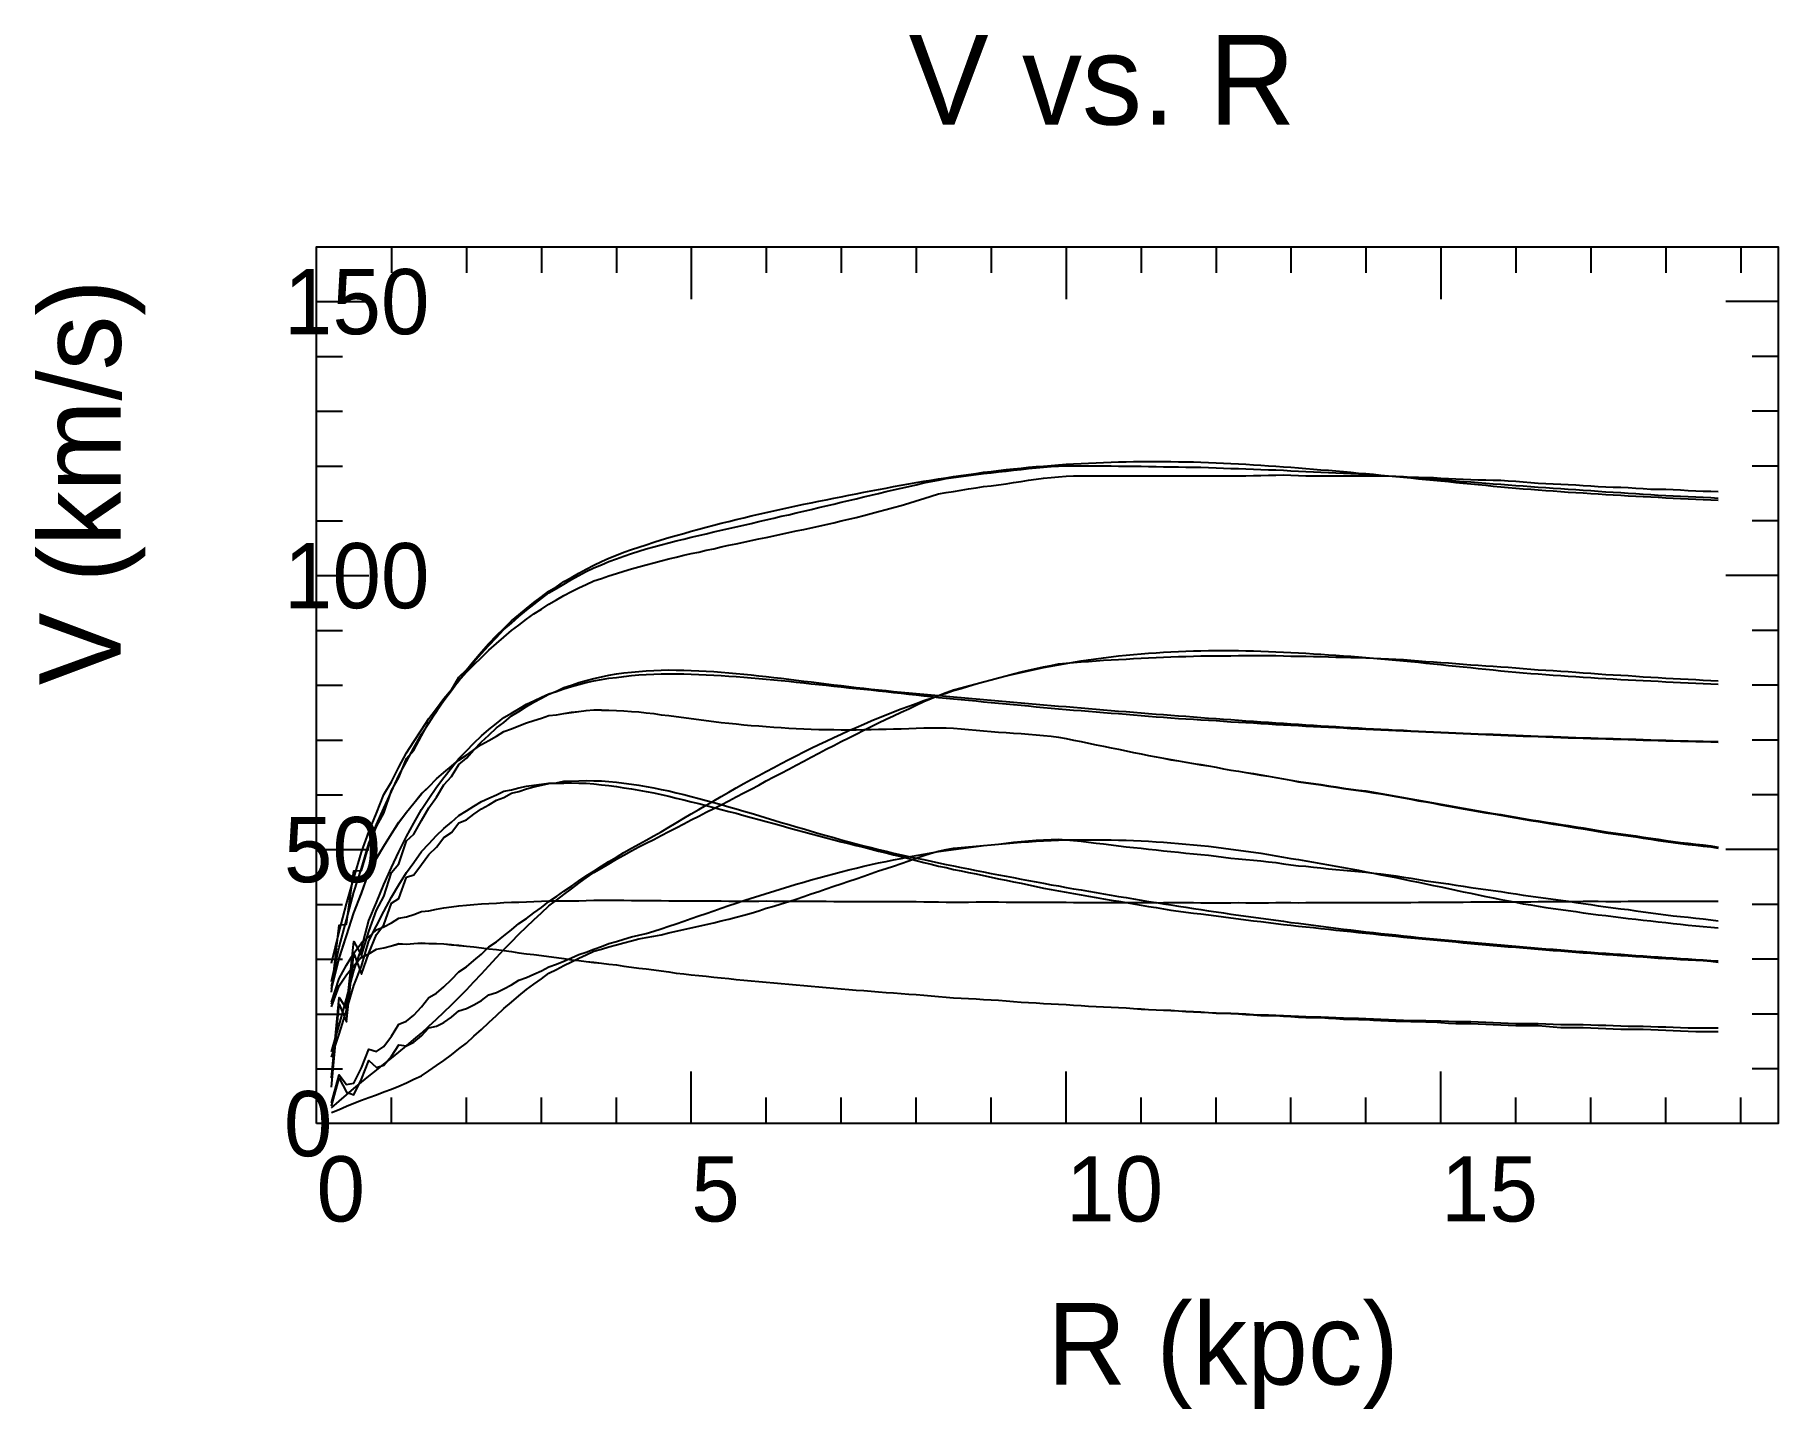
# Model space of a CAD drawing. Extents: x -35 to 179, y -35 to 134.
import ezdxf

# ---------------------------------------------------------------- set-up
doc = ezdxf.new("R2010")
doc.units = 0

msp = doc.modelspace()

# ---------------------------------------------------------------- texts
at = {"color": 0}
for s, height, p in [('V vs. R', 11, (72.6, 122.54)), ('150', 8, (-4, 96.82)), ('100', 8, (-4, 63.21)), ('50', 8, (-4, 29.61)), ('0', 8, (-4, -4)), ('0', 8, (0, -12)), ('5', 8, (45.95, -12)), ('10', 8, (91.9, -12)), ('15', 8, (137.85, -12)), ('R (kpc)', 10, (89.6, -32))]:
    msp.add_text(s, height=height, dxfattribs=at).set_placement(p)
msp.add_text('V (km/s)', height=10, rotation=90, dxfattribs=at).set_placement((-24, 53.77))

# ---------------------------------------------------------------- linework, layer by layer
at = {"color": 0}
for p, q in [((9.19, 107.54), (9.19, 104.34)), ((18.38, 107.54), (18.38, 104.34)), ((27.57, 107.54), (27.57, 104.34)), ((36.76, 107.54), (36.76, 104.34)), ((45.95, 107.54), (45.95, 101.14)), ((55.14, 107.54), (55.14, 104.34)), ((64.33, 107.54), (64.33, 104.34)), ((73.52, 107.54), (73.52, 104.34)), ((82.71, 107.54), (82.71, 104.34)), ((91.9, 107.54), (91.9, 101.14)), ((101.09, 107.54), (101.09, 104.34)), ((110.28, 107.54), (110.28, 104.34)), ((119.47, 107.54), (119.47, 104.34)), ((128.66, 107.54), (128.66, 104.34)), ((137.85, 107.54), (137.85, 101.14)), ((147.04, 107.54), (147.04, 104.34)), ((156.23, 107.54), (156.23, 104.34)), ((165.42, 107.54), (165.42, 104.34)), ((174.61, 107.54), (174.61, 104.34)), ((0, 100.82), (6.4, 100.82)), ((179.2, 100.82), (172.8, 100.82)), ((0, 94.1), (3.2, 94.1)), ((179.2, 94.1), (176, 94.1)), ((0, 87.38), (3.2, 87.38)), ((179.2, 87.38), (176, 87.38)), ((0, 80.65), (3.2, 80.65)), ((179.2, 80.65), (176, 80.65)), ((0, 73.93), (3.2, 73.93)), ((179.2, 73.93), (176, 73.93)), ((0, 67.21), (6.4, 67.21)), ((179.2, 67.21), (172.8, 67.21)), ((0, 60.49), (3.2, 60.49)), ((179.2, 60.49), (176, 60.49)), ((0, 53.77), (3.2, 53.77)), ((179.2, 53.77), (176, 53.77)), ((0, 47.05), (3.2, 47.05)), ((179.2, 47.05), (176, 47.05)), ((0, 40.33), (3.2, 40.33)), ((179.2, 40.33), (176, 40.33)), ((0, 33.61), (6.4, 33.61)), ((179.2, 33.61), (172.8, 33.61)), ((0, 26.89), (3.2, 26.89)), ((179.2, 26.89), (176, 26.89)), ((0, 20.16), (3.2, 20.16)), ((179.2, 20.16), (176, 20.16)), ((0, 13.44), (3.2, 13.44)), ((179.2, 13.44), (176, 13.44)), ((0, 6.72), (3.2, 6.72)), ((179.2, 6.72), (176, 6.72)), ((45.95, 0), (45.95, 6.4)), ((91.9, 0), (91.9, 6.4)), ((137.85, 0), (137.85, 6.4)), ((9.19, 0), (9.19, 3.2)), ((18.38, 0), (18.38, 3.2)), ((27.57, 0), (27.57, 3.2)), ((36.76, 0), (36.76, 3.2)), ((55.14, 0), (55.14, 3.2)), ((64.33, 0), (64.33, 3.2)), ((73.52, 0), (73.52, 3.2)), ((82.71, 0), (82.71, 3.2)), ((101.09, 0), (101.09, 3.2)), ((110.28, 0), (110.28, 3.2)), ((119.47, 0), (119.47, 3.2)), ((128.66, 0), (128.66, 3.2)), ((147.04, 0), (147.04, 3.2)), ((156.23, 0), (156.23, 3.2)), ((165.42, 0), (165.42, 3.2)), ((174.61, 0), (174.61, 3.2))]:
    msp.add_line(p, q, dxfattribs=at)
msp.add_lwpolyline([(0, 0), (0, 107.54), (179.2, 107.54), (179.2, 0)], close=True, dxfattribs=at)
at = {"color": 3}
for points in [[(1.84, 16.13), (2.76, 24.33), (3.68, 24.47), (4.59, 30.99), (5.51, 31.06), (6.43, 34.1), (7.35, 36.45), (8.27, 38.07), (9.19, 40.87), (10.11, 42.44), (11.03, 44.78), (11.95, 45.8), (12.87, 47.57), (13.78, 49.21), (14.7, 50.53), (15.62, 52.05), (16.54, 53.2), (17.46, 54.76), (18.38, 55.66), (19.3, 56.78), (20.22, 57.88), (21.14, 58.91), (22.06, 59.87), (22.97, 60.72), (23.89, 61.67), (24.81, 62.42), (25.73, 63.17), (26.65, 63.9), (27.57, 64.6), (28.49, 65.3), (29.41, 65.86), (30.33, 66.48), (31.25, 66.99), (32.16, 67.53), (33.08, 68.02), (34, 68.49), (34.92, 68.93), (35.84, 69.36), (36.76, 69.74), (37.68, 70.08), (38.6, 70.41), (39.52, 70.72), (40.43, 71.01), (41.35, 71.31), (42.27, 71.59), (43.19, 71.88), (44.11, 72.13), (45.03, 72.4), (45.95, 72.66), (46.87, 72.92), (47.79, 73.16), (48.71, 73.4), (49.62, 73.64), (50.54, 73.87), (51.46, 74.09), (52.38, 74.32), (53.3, 74.53), (54.22, 74.75), (55.14, 74.96), (56.06, 75.17), (56.98, 75.37), (57.9, 75.57), (58.81, 75.76), (59.73, 75.96), (60.65, 76.15), (61.57, 76.34), (62.49, 76.52), (63.41, 76.71), (64.33, 76.89), (65.25, 77.08), (66.17, 77.26), (67.09, 77.44), (68, 77.61), (68.92, 77.79), (69.84, 77.96), (70.76, 78.13), (71.68, 78.3), (72.6, 78.46), (73.52, 78.63), (74.44, 78.78), (75.36, 78.93), (76.27, 79.08), (77.19, 79.22), (78.11, 79.36), (79.03, 79.5), (79.95, 79.63), (80.87, 79.76), (81.79, 79.89), (82.71, 80), (83.63, 80.11), (84.55, 80.22), (85.46, 80.32), (86.38, 80.41), (87.3, 80.5), (88.22, 80.58), (89.14, 80.66), (90.06, 80.74), (90.98, 80.8), (91.9, 80.87), (92.82, 80.93), (93.74, 80.98), (94.65, 81.02), (95.57, 81.06), (96.49, 81.1), (97.41, 81.14), (98.33, 81.16), (99.25, 81.19), (100.17, 81.2), (101.09, 81.21), (102.01, 81.21), (102.93, 81.21), (103.84, 81.21), (104.76, 81.21), (105.68, 81.19), (106.6, 81.18), (107.52, 81.16), (108.44, 81.13), (109.36, 81.1), (110.28, 81.06), (111.2, 81.02), (112.11, 80.98), (113.03, 80.94), (113.95, 80.88), (114.87, 80.82), (115.79, 80.76), (116.71, 80.7), (117.63, 80.64), (118.55, 80.57), (119.47, 80.5), (120.39, 80.42), (121.3, 80.35), (122.22, 80.28), (123.14, 80.21), (124.06, 80.13), (124.98, 80.05), (125.9, 79.97), (126.82, 79.89), (127.74, 79.8), (128.66, 79.72), (129.58, 79.64), (130.49, 79.55), (131.41, 79.46), (132.33, 79.37), (133.25, 79.28), (134.17, 79.19), (135.09, 79.1), (136.01, 79.02), (136.93, 78.93), (137.85, 78.83), (138.77, 78.74), (139.68, 78.65), (140.6, 78.56), (141.52, 78.48), (142.44, 78.38), (143.36, 78.29), (144.28, 78.2), (145.2, 78.12), (146.12, 78.03), (147.04, 77.95), (147.95, 77.88), (148.87, 77.8), (149.79, 77.74), (150.71, 77.67), (151.63, 77.6), (152.55, 77.53), (153.47, 77.47), (154.39, 77.42), (155.31, 77.36), (156.23, 77.3), (157.14, 77.24), (158.06, 77.18), (158.98, 77.12), (159.9, 77.07), (160.82, 77.02), (161.74, 76.97), (162.66, 76.92), (163.58, 76.87), (164.5, 76.82), (165.42, 76.77), (166.33, 76.72), (167.25, 76.67), (168.17, 76.62), (169.09, 76.58), (170.01, 76.54), (170.93, 76.5), (171.85, 76.46)], [(1.84, 19.7), (2.76, 23.51), (3.68, 26.96), (4.59, 30.1), (5.51, 33.29), (6.43, 35.78), (7.35, 38.1), (8.27, 40.38), (9.19, 41.94), (10.11, 43.72), (11.03, 45.49), (11.95, 46.87), (12.87, 48.29), (13.78, 49.68), (14.7, 50.93), (15.62, 52.13), (16.54, 53.26), (17.46, 54.32), (18.38, 55.38), (19.3, 56.27), (20.22, 57.18), (21.14, 58.09), (22.06, 58.87), (22.97, 59.68), (23.89, 60.48), (24.81, 61.15), (25.73, 61.86), (26.65, 62.51), (27.57, 63.12), (28.49, 63.72), (29.41, 64.26), (30.33, 64.77), (31.25, 65.28), (32.16, 65.72), (33.08, 66.14), (34, 66.57), (34.92, 66.88), (35.84, 67.18), (36.76, 67.48), (37.68, 67.75), (38.6, 68.03), (39.52, 68.3), (40.43, 68.54), (41.35, 68.79), (42.27, 69.04), (43.19, 69.26), (44.11, 69.49), (45.03, 69.73), (45.95, 69.91), (46.87, 70.11), (47.79, 70.32), (48.71, 70.52), (49.62, 70.73), (50.54, 70.93), (51.46, 71.12), (52.38, 71.32), (53.3, 71.52), (54.22, 71.72), (55.14, 71.91), (56.06, 72.11), (56.98, 72.31), (57.9, 72.51), (58.81, 72.7), (59.73, 72.89), (60.65, 73.09), (61.57, 73.29), (62.49, 73.5), (63.41, 73.7), (64.33, 73.92), (65.25, 74.14), (66.17, 74.36), (67.09, 74.6), (68, 74.83), (68.92, 75.07), (69.84, 75.31), (70.76, 75.56), (71.68, 75.83), (72.6, 76.1), (73.52, 76.37), (74.44, 76.66), (75.36, 76.95), (76.27, 77.24), (77.19, 77.39), (78.11, 77.55), (79.03, 77.71), (79.95, 77.84), (80.87, 77.98), (81.79, 78.13), (82.71, 78.24), (83.63, 78.36), (84.55, 78.48), (85.46, 78.63), (86.38, 78.77), (87.3, 78.91), (88.22, 79.03), (89.14, 79.16), (90.06, 79.26), (90.98, 79.34), (91.9, 79.42), (92.82, 79.45), (93.74, 79.46), (94.65, 79.46), (95.57, 79.46), (96.49, 79.46), (97.41, 79.46), (98.33, 79.46), (99.25, 79.46), (100.17, 79.46), (101.09, 79.46), (102.01, 79.46), (102.93, 79.46), (103.84, 79.46), (104.76, 79.46), (105.68, 79.46), (106.6, 79.46), (107.52, 79.46), (108.44, 79.46), (109.36, 79.46), (110.28, 79.46), (111.2, 79.46), (112.11, 79.46), (113.03, 79.46), (113.95, 79.47), (114.87, 79.48), (115.79, 79.5), (116.71, 79.52), (117.63, 79.54), (118.55, 79.56), (119.47, 79.53), (120.39, 79.49), (121.3, 79.46), (122.22, 79.46), (123.14, 79.46), (124.06, 79.46), (124.98, 79.46), (125.9, 79.46), (126.82, 79.46), (127.74, 79.46), (128.66, 79.46), (129.58, 79.46), (130.49, 79.45), (131.41, 79.45), (132.33, 79.41), (133.25, 79.36), (134.17, 79.31), (135.09, 79.28), (136.01, 79.25), (136.93, 79.23), (137.85, 79.18), (138.77, 79.13), (139.68, 79.08), (140.6, 79.05), (141.52, 79.01), (142.44, 78.98), (143.36, 78.96), (144.28, 78.94), (145.2, 78.91), (146.12, 78.84), (147.04, 78.78), (147.95, 78.72), (148.87, 78.64), (149.79, 78.57), (150.71, 78.52), (151.63, 78.48), (152.55, 78.44), (153.47, 78.39), (154.39, 78.33), (155.31, 78.28), (156.23, 78.22), (157.14, 78.16), (158.06, 78.11), (158.98, 78.08), (159.9, 78.05), (160.82, 78.02), (161.74, 77.96), (162.66, 77.89), (163.58, 77.83), (164.5, 77.82), (165.42, 77.8), (166.33, 77.78), (167.25, 77.72), (168.17, 77.67), (169.09, 77.62), (170.01, 77.59), (170.93, 77.56), (171.85, 77.54)], [(1.84, 2.56), (2.76, 5.97), (3.68, 4.79), (4.59, 4.98), (5.51, 6.86), (6.43, 9.13), (7.35, 8.84), (8.27, 9.47), (9.19, 10.73), (10.11, 12.22), (11.03, 12.55), (11.95, 13.31), (12.87, 14.31), (13.78, 15.47), (14.7, 16.01), (15.62, 16.78), (16.54, 17.66), (17.46, 18.64), (18.38, 19.25), (19.3, 20), (20.22, 20.8), (21.14, 21.67), (22.06, 22.3), (22.97, 23.02), (23.89, 23.76), (24.81, 24.54), (25.73, 25.17), (26.65, 25.85), (27.57, 26.53), (28.49, 27.26), (29.41, 27.86), (30.33, 28.5), (31.25, 29.14), (32.16, 29.8), (33.08, 30.38), (34, 30.98), (34.92, 31.57), (35.84, 32.17), (36.76, 32.7), (37.68, 33.25), (38.6, 33.77), (39.52, 34.26), (40.43, 34.75), (41.35, 35.28), (42.27, 35.81), (43.19, 36.37), (44.11, 36.9), (45.03, 37.45), (45.95, 37.99), (46.87, 38.54), (47.79, 39.07), (48.71, 39.61), (49.62, 40.13), (50.54, 40.67), (51.46, 41.18), (52.38, 41.7), (53.3, 42.21), (54.22, 42.71), (55.14, 43.21), (56.06, 43.7), (56.98, 44.18), (57.9, 44.66), (58.81, 45.13), (59.73, 45.59), (60.65, 46.04), (61.57, 46.49), (62.49, 46.93), (63.41, 47.36), (64.33, 47.78), (65.25, 48.2), (66.17, 48.6), (67.09, 49), (68, 49.39), (68.92, 49.77), (69.84, 50.14), (70.76, 50.51), (71.68, 50.86), (72.6, 51.21), (73.52, 51.55), (74.44, 51.88), (75.36, 52.2), (76.27, 52.51), (77.19, 52.81), (78.11, 53.11), (79.03, 53.39), (79.95, 53.66), (80.87, 53.93), (81.79, 54.19), (82.71, 54.44), (83.63, 54.68), (84.55, 54.91), (85.46, 55.14), (86.38, 55.35), (87.3, 55.55), (88.22, 55.75), (89.14, 55.94), (90.06, 56.12), (90.98, 56.29), (91.9, 56.45), (92.82, 56.61), (93.74, 56.75), (94.65, 56.89), (95.57, 57.02), (96.49, 57.14), (97.41, 57.25), (98.33, 57.36), (99.25, 57.45), (100.17, 57.54), (101.09, 57.62), (102.01, 57.7), (102.93, 57.76), (103.84, 57.82), (104.76, 57.87), (105.68, 57.92), (106.6, 57.96), (107.52, 57.99), (108.44, 58.01), (109.36, 58.02), (110.28, 58.03), (111.2, 58.04), (112.11, 58.03), (113.03, 58.02), (113.95, 58.01), (114.87, 57.99), (115.79, 57.96), (116.71, 57.92), (117.63, 57.88), (118.55, 57.84), (119.47, 57.79), (120.39, 57.74), (121.3, 57.69), (122.22, 57.64), (123.14, 57.58), (124.06, 57.52), (124.98, 57.45), (125.9, 57.39), (126.82, 57.32), (127.74, 57.25), (128.66, 57.17), (129.58, 57.1), (130.49, 57.02), (131.41, 56.93), (132.33, 56.85), (133.25, 56.76), (134.17, 56.68), (135.09, 56.59), (136.01, 56.49), (136.93, 56.4), (137.85, 56.31), (138.77, 56.21), (139.68, 56.12), (140.6, 56.02), (141.52, 55.93), (142.44, 55.83), (143.36, 55.74), (144.28, 55.64), (145.2, 55.55), (146.12, 55.47), (147.04, 55.38), (147.95, 55.3), (148.87, 55.22), (149.79, 55.15), (150.71, 55.08), (151.63, 55.02), (152.55, 54.95), (153.47, 54.89), (154.39, 54.83), (155.31, 54.77), (156.23, 54.71), (157.14, 54.65), (158.06, 54.6), (158.98, 54.54), (159.9, 54.49), (160.82, 54.44), (161.74, 54.39), (162.66, 54.34), (163.58, 54.3), (164.5, 54.25), (165.42, 54.2), (166.33, 54.16), (167.25, 54.11), (168.17, 54.07), (169.09, 54.03), (170.01, 53.99), (170.93, 53.95), (171.85, 53.91)], [(1.84, 5.6), (2.76, 15.49), (3.68, 14.07), (4.59, 22.34), (5.51, 20.64), (6.43, 23.56), (7.35, 26.19), (8.27, 27.87), (9.19, 30.79), (10.11, 31.88), (11.03, 34.7), (11.95, 35.52), (12.87, 37.18), (13.78, 38.74), (14.7, 40.05), (15.62, 41.56), (16.54, 42.57), (17.46, 44.03), (18.38, 44.83), (19.3, 45.85), (20.22, 46.81), (21.14, 47.66), (22.06, 48.53), (22.97, 49.21), (23.89, 50.02), (24.81, 50.55), (25.73, 51.15), (26.65, 51.7), (27.57, 52.2), (28.49, 52.68), (29.41, 53.06), (30.33, 53.49), (31.25, 53.78), (32.16, 54.09), (33.08, 54.36), (34, 54.6), (34.92, 54.82), (35.84, 54.99), (36.76, 55.17), (37.68, 55.28), (38.6, 55.39), (39.52, 55.47), (40.43, 55.55), (41.35, 55.59), (42.27, 55.62), (43.19, 55.64), (44.11, 55.63), (45.03, 55.62), (45.95, 55.59), (46.87, 55.55), (47.79, 55.5), (48.71, 55.44), (49.62, 55.38), (50.54, 55.3), (51.46, 55.21), (52.38, 55.13), (53.3, 55.03), (54.22, 54.93), (55.14, 54.83), (56.06, 54.73), (56.98, 54.62), (57.9, 54.51), (58.81, 54.39), (59.73, 54.28), (60.65, 54.17), (61.57, 54.06), (62.49, 53.94), (63.41, 53.83), (64.33, 53.72), (65.25, 53.61), (66.17, 53.51), (67.09, 53.4), (68, 53.3), (68.92, 53.21), (69.84, 53.11), (70.76, 53.02), (71.68, 52.93), (72.6, 52.85), (73.52, 52.76), (74.44, 52.68), (75.36, 52.59), (76.27, 52.51), (77.19, 52.43), (78.11, 52.34), (79.03, 52.26), (79.95, 52.18), (80.87, 52.1), (81.79, 52.02), (82.71, 51.94), (83.63, 51.86), (84.55, 51.78), (85.46, 51.7), (86.38, 51.62), (87.3, 51.54), (88.22, 51.46), (89.14, 51.38), (90.06, 51.3), (90.98, 51.22), (91.9, 51.15), (92.82, 51.07), (93.74, 50.99), (94.65, 50.91), (95.57, 50.84), (96.49, 50.76), (97.41, 50.69), (98.33, 50.61), (99.25, 50.54), (100.17, 50.46), (101.09, 50.39), (102.01, 50.32), (102.93, 50.24), (103.84, 50.17), (104.76, 50.1), (105.68, 50.03), (106.6, 49.96), (107.52, 49.89), (108.44, 49.82), (109.36, 49.75), (110.28, 49.69), (111.2, 49.62), (112.11, 49.55), (113.03, 49.49), (113.95, 49.42), (114.87, 49.36), (115.79, 49.29), (116.71, 49.23), (117.63, 49.17), (118.55, 49.11), (119.47, 49.04), (120.39, 48.98), (121.3, 48.92), (122.22, 48.87), (123.14, 48.81), (124.06, 48.75), (124.98, 48.69), (125.9, 48.64), (126.82, 48.58), (127.74, 48.53), (128.66, 48.48), (129.58, 48.43), (130.49, 48.38), (131.41, 48.33), (132.33, 48.28), (133.25, 48.24), (134.17, 48.19), (135.09, 48.15), (136.01, 48.1), (136.93, 48.06), (137.85, 48.02), (138.77, 47.98), (139.68, 47.94), (140.6, 47.9), (141.52, 47.86), (142.44, 47.82), (143.36, 47.78), (144.28, 47.75), (145.2, 47.71), (146.12, 47.67), (147.04, 47.64), (147.95, 47.6), (148.87, 47.57), (149.79, 47.54), (150.71, 47.5), (151.63, 47.47), (152.55, 47.44), (153.47, 47.41), (154.39, 47.37), (155.31, 47.34), (156.23, 47.31), (157.14, 47.28), (158.06, 47.25), (158.98, 47.22), (159.9, 47.19), (160.82, 47.16), (161.74, 47.14), (162.66, 47.11), (163.58, 47.08), (164.5, 47.05), (165.42, 47.03), (166.33, 47), (167.25, 46.97), (168.17, 46.95), (169.09, 46.92), (170.01, 46.9), (170.93, 46.87), (171.85, 46.85)]]:
    msp.add_lwpolyline(points, dxfattribs=at)
at = {"color": 4}
for points in [[(1.84, 17.43), (2.76, 21.66), (3.68, 25), (4.59, 28.39), (5.51, 31.3), (6.43, 34.34), (7.35, 36.67), (8.27, 38.68), (9.19, 40.74), (10.11, 42.7), (11.03, 44.43), (11.95, 46.09), (12.87, 47.78), (13.78, 49.13), (14.7, 50.61), (15.62, 51.89), (16.54, 53.14), (17.46, 54.39), (18.38, 55.48), (19.3, 56.58), (20.22, 57.68), (21.14, 58.65), (22.06, 59.62), (22.97, 60.61), (23.89, 61.38), (24.81, 62.19), (25.73, 62.99), (26.65, 63.68), (27.57, 64.39), (28.49, 65.09), (29.41, 65.63), (30.33, 66.18), (31.25, 66.72), (32.16, 67.22), (33.08, 67.72), (34, 68.19), (34.92, 68.55), (35.84, 68.93), (36.76, 69.27), (37.68, 69.6), (38.6, 69.92), (39.52, 70.22), (40.43, 70.49), (41.35, 70.76), (42.27, 70.99), (43.19, 71.23), (44.11, 71.47), (45.03, 71.7), (45.95, 71.92), (46.87, 72.15), (47.79, 72.36), (48.71, 72.57), (49.62, 72.77), (50.54, 72.98), (51.46, 73.2), (52.38, 73.42), (53.3, 73.62), (54.22, 73.85), (55.14, 74.07), (56.06, 74.28), (56.98, 74.49), (57.9, 74.69), (58.81, 74.9), (59.73, 75.12), (60.65, 75.34), (61.57, 75.55), (62.49, 75.77), (63.41, 75.99), (64.33, 76.21), (65.25, 76.42), (66.17, 76.65), (67.09, 76.87), (68, 77.09), (68.92, 77.3), (69.84, 77.52), (70.76, 77.73), (71.68, 77.94), (72.6, 78.15), (73.52, 78.37), (74.44, 78.59), (75.36, 78.76), (76.27, 78.94), (77.19, 79.12), (78.11, 79.26), (79.03, 79.37), (79.95, 79.49), (80.87, 79.61), (81.79, 79.72), (82.71, 79.82), (83.63, 79.93), (84.55, 80.04), (85.46, 80.15), (86.38, 80.25), (87.3, 80.35), (88.22, 80.44), (89.14, 80.51), (90.06, 80.58), (90.98, 80.65), (91.9, 80.67), (92.82, 80.68), (93.74, 80.69), (94.65, 80.68), (95.57, 80.68), (96.49, 80.68), (97.41, 80.67), (98.33, 80.65), (99.25, 80.64), (100.17, 80.64), (101.09, 80.62), (102.01, 80.6), (102.93, 80.59), (103.84, 80.57), (104.76, 80.56), (105.68, 80.54), (106.6, 80.52), (107.52, 80.51), (108.44, 80.5), (109.36, 80.48), (110.28, 80.45), (111.2, 80.41), (112.11, 80.37), (113.03, 80.35), (113.95, 80.32), (114.87, 80.29), (115.79, 80.25), (116.71, 80.21), (117.63, 80.18), (118.55, 80.13), (119.47, 80.08), (120.39, 80.02), (121.3, 79.99), (122.22, 79.95), (123.14, 79.92), (124.06, 79.87), (124.98, 79.82), (125.9, 79.77), (126.82, 79.73), (127.74, 79.7), (128.66, 79.66), (129.58, 79.59), (130.49, 79.53), (131.41, 79.47), (132.33, 79.4), (133.25, 79.34), (134.17, 79.26), (135.09, 79.19), (136.01, 79.12), (136.93, 79.05), (137.85, 78.98), (138.77, 78.91), (139.68, 78.84), (140.6, 78.77), (141.52, 78.7), (142.44, 78.63), (143.36, 78.56), (144.28, 78.49), (145.2, 78.42), (146.12, 78.35), (147.04, 78.28), (147.95, 78.21), (148.87, 78.14), (149.79, 78.07), (150.71, 78.01), (151.63, 77.95), (152.55, 77.89), (153.47, 77.83), (154.39, 77.77), (155.31, 77.7), (156.23, 77.64), (157.14, 77.57), (158.06, 77.5), (158.98, 77.45), (159.9, 77.39), (160.82, 77.34), (161.74, 77.28), (162.66, 77.22), (163.58, 77.16), (164.5, 77.1), (165.42, 77.05), (166.33, 76.99), (167.25, 76.95), (168.17, 76.9), (169.09, 76.86), (170.01, 76.82), (170.93, 76.78), (171.85, 76.71)], [(1.84, 1.96), (2.76, 2.74), (3.68, 3.52), (4.59, 4.31), (5.51, 5.07), (6.43, 5.81), (7.35, 6.56), (8.27, 7.31), (9.19, 8.05), (10.11, 8.78), (11.03, 9.56), (11.95, 10.34), (12.87, 11.1), (13.78, 11.96), (14.7, 12.82), (15.62, 13.69), (16.54, 14.59), (17.46, 15.49), (18.38, 16.4), (19.3, 17.4), (20.22, 18.37), (21.14, 19.34), (22.06, 20.36), (22.97, 21.36), (23.89, 22.3), (24.81, 23.22), (25.73, 24.14), (26.65, 25.01), (27.57, 25.86), (28.49, 26.7), (29.41, 27.42), (30.33, 28.12), (31.25, 28.82), (32.16, 29.48), (33.08, 30.14), (34, 30.81), (34.92, 31.35), (35.84, 31.88), (36.76, 32.42), (37.68, 32.94), (38.6, 33.45), (39.52, 33.95), (40.43, 34.41), (41.35, 34.87), (42.27, 35.33), (43.19, 35.82), (44.11, 36.3), (45.03, 36.79), (45.95, 37.25), (46.87, 37.72), (47.79, 38.19), (48.71, 38.66), (49.62, 39.12), (50.54, 39.58), (51.46, 40.07), (52.38, 40.56), (53.3, 41.04), (54.22, 41.53), (55.14, 42.03), (56.06, 42.52), (56.98, 43), (57.9, 43.48), (58.81, 43.96), (59.73, 44.46), (60.65, 44.94), (61.57, 45.42), (62.49, 45.91), (63.41, 46.38), (64.33, 46.85), (65.25, 47.31), (66.17, 47.77), (67.09, 48.24), (68, 48.69), (68.92, 49.14), (69.84, 49.59), (70.76, 50.03), (71.68, 50.45), (72.6, 50.89), (73.52, 51.34), (74.44, 51.78), (75.36, 52.16), (76.27, 52.53), (77.19, 52.9), (78.11, 53.19), (79.03, 53.45), (79.95, 53.7), (80.87, 53.95), (81.79, 54.19), (82.71, 54.43), (83.63, 54.68), (84.55, 54.93), (85.46, 55.17), (86.38, 55.4), (87.3, 55.62), (88.22, 55.84), (89.14, 56.02), (90.06, 56.2), (90.98, 56.38), (91.9, 56.46), (92.82, 56.55), (93.74, 56.64), (94.65, 56.7), (95.57, 56.77), (96.49, 56.83), (97.41, 56.88), (98.33, 56.92), (99.25, 56.97), (100.17, 57.03), (101.09, 57.09), (102.01, 57.13), (102.93, 57.17), (103.84, 57.21), (104.76, 57.25), (105.68, 57.28), (106.6, 57.31), (107.52, 57.34), (108.44, 57.37), (109.36, 57.39), (110.28, 57.39), (111.2, 57.39), (112.11, 57.39), (113.03, 57.41), (113.95, 57.42), (114.87, 57.43), (115.79, 57.43), (116.71, 57.42), (117.63, 57.4), (118.55, 57.38), (119.47, 57.35), (120.39, 57.32), (121.3, 57.32), (122.22, 57.3), (123.14, 57.28), (124.06, 57.26), (124.98, 57.23), (125.9, 57.21), (126.82, 57.19), (127.74, 57.17), (128.66, 57.15), (129.58, 57.11), (130.49, 57.07), (131.41, 57.02), (132.33, 56.96), (133.25, 56.91), (134.17, 56.84), (135.09, 56.77), (136.01, 56.7), (136.93, 56.63), (137.85, 56.57), (138.77, 56.5), (139.68, 56.44), (140.6, 56.36), (141.52, 56.29), (142.44, 56.23), (143.36, 56.17), (144.28, 56.1), (145.2, 56.03), (146.12, 55.97), (147.04, 55.9), (147.95, 55.83), (148.87, 55.75), (149.79, 55.68), (150.71, 55.62), (151.63, 55.57), (152.55, 55.51), (153.47, 55.44), (154.39, 55.37), (155.31, 55.31), (156.23, 55.24), (157.14, 55.17), (158.06, 55.1), (158.98, 55.05), (159.9, 55), (160.82, 54.95), (161.74, 54.88), (162.66, 54.82), (163.58, 54.76), (164.5, 54.7), (165.42, 54.65), (166.33, 54.59), (167.25, 54.55), (168.17, 54.51), (169.09, 54.46), (170.01, 54.41), (170.93, 54.37), (171.85, 54.31)], [(1.84, 8.82), (2.76, 12.06), (3.68, 15.32), (4.59, 18.73), (5.51, 21.5), (6.43, 24.92), (7.35, 27.14), (8.27, 29.32), (9.19, 31.42), (10.11, 33.33), (11.03, 35.21), (11.95, 36.85), (12.87, 38.52), (13.78, 39.86), (14.7, 41.28), (15.62, 42.47), (16.54, 43.64), (17.46, 44.78), (18.38, 45.73), (19.3, 46.66), (20.22, 47.58), (21.14, 48.33), (22.06, 49.07), (22.97, 49.81), (23.89, 50.33), (24.81, 50.89), (25.73, 51.43), (26.65, 51.85), (27.57, 52.29), (28.49, 52.71), (29.41, 53.01), (30.33, 53.32), (31.25, 53.61), (32.16, 53.87), (33.08, 54.12), (34, 54.32), (34.92, 54.47), (35.84, 54.63), (36.76, 54.74), (37.68, 54.86), (38.6, 54.96), (39.52, 55.03), (40.43, 55.09), (41.35, 55.14), (42.27, 55.16), (43.19, 55.17), (44.11, 55.17), (45.03, 55.15), (45.95, 55.13), (46.87, 55.1), (47.79, 55.05), (48.71, 55.01), (49.62, 54.95), (50.54, 54.9), (51.46, 54.84), (52.38, 54.77), (53.3, 54.69), (54.22, 54.61), (55.14, 54.53), (56.06, 54.44), (56.98, 54.35), (57.9, 54.25), (58.81, 54.16), (59.73, 54.06), (60.65, 53.96), (61.57, 53.86), (62.49, 53.76), (63.41, 53.67), (64.33, 53.57), (65.25, 53.47), (66.17, 53.38), (67.09, 53.28), (68, 53.19), (68.92, 53.09), (69.84, 52.99), (70.76, 52.89), (71.68, 52.79), (72.6, 52.69), (73.52, 52.58), (74.44, 52.48), (75.36, 52.37), (76.27, 52.27), (77.19, 52.18), (78.11, 52.09), (79.03, 52.01), (79.95, 51.93), (80.87, 51.84), (81.79, 51.75), (82.71, 51.66), (83.63, 51.57), (84.55, 51.49), (85.46, 51.41), (86.38, 51.32), (87.3, 51.23), (88.22, 51.14), (89.14, 51.05), (90.06, 50.97), (90.98, 50.89), (91.9, 50.81), (92.82, 50.73), (93.74, 50.66), (94.65, 50.59), (95.57, 50.51), (96.49, 50.43), (97.41, 50.36), (98.33, 50.29), (99.25, 50.21), (100.17, 50.13), (101.09, 50.05), (102.01, 49.98), (102.93, 49.91), (103.84, 49.84), (104.76, 49.77), (105.68, 49.71), (106.6, 49.65), (107.52, 49.59), (108.44, 49.54), (109.36, 49.49), (110.28, 49.43), (111.2, 49.37), (112.11, 49.3), (113.03, 49.25), (113.95, 49.19), (114.87, 49.14), (115.79, 49.08), (116.71, 49.02), (117.63, 48.97), (118.55, 48.92), (119.47, 48.87), (120.39, 48.82), (121.3, 48.77), (122.22, 48.72), (123.14, 48.67), (124.06, 48.62), (124.98, 48.57), (125.9, 48.53), (126.82, 48.48), (127.74, 48.44), (128.66, 48.39), (129.58, 48.35), (130.49, 48.3), (131.41, 48.25), (132.33, 48.21), (133.25, 48.16), (134.17, 48.12), (135.09, 48.08), (136.01, 48.04), (136.93, 48), (137.85, 47.96), (138.77, 47.92), (139.68, 47.88), (140.6, 47.84), (141.52, 47.8), (142.44, 47.76), (143.36, 47.72), (144.28, 47.68), (145.2, 47.64), (146.12, 47.61), (147.04, 47.58), (147.95, 47.54), (148.87, 47.51), (149.79, 47.47), (150.71, 47.44), (151.63, 47.41), (152.55, 47.38), (153.47, 47.34), (154.39, 47.31), (155.31, 47.28), (156.23, 47.25), (157.14, 47.22), (158.06, 47.19), (158.98, 47.16), (159.9, 47.14), (160.82, 47.11), (161.74, 47.08), (162.66, 47.05), (163.58, 47.02), (164.5, 47), (165.42, 46.97), (166.33, 46.95), (167.25, 46.92), (168.17, 46.9), (169.09, 46.88), (170.01, 46.86), (170.93, 46.84), (171.85, 46.78)], [(1.84, 14.91), (2.76, 17.79), (3.68, 19.44), (4.59, 20.89), (5.51, 22.17), (6.43, 22.9), (7.35, 23.76), (8.27, 24.14), (9.19, 24.65), (10.11, 25.2), (11.03, 25.36), (11.95, 25.67), (12.87, 26), (13.78, 26.11), (14.7, 26.32), (15.62, 26.47), (16.54, 26.58), (17.46, 26.71), (18.38, 26.79), (19.3, 26.86), (20.22, 26.96), (21.14, 27.01), (22.06, 27.06), (22.97, 27.13), (23.89, 27.15), (24.81, 27.17), (25.73, 27.21), (26.65, 27.24), (27.57, 27.27), (28.49, 27.32), (29.41, 27.31), (30.33, 27.31), (31.25, 27.33), (32.16, 27.33), (33.08, 27.36), (34, 27.39), (34.92, 27.39), (35.84, 27.41), (36.76, 27.41), (37.68, 27.39), (38.6, 27.38), (39.52, 27.38), (40.43, 27.38), (41.35, 27.38), (42.27, 27.36), (43.19, 27.34), (44.11, 27.32), (45.03, 27.32), (45.95, 27.31), (46.87, 27.32), (47.79, 27.31), (48.71, 27.31), (49.62, 27.31), (50.54, 27.3), (51.46, 27.3), (52.38, 27.3), (53.3, 27.3), (54.22, 27.3), (55.14, 27.31), (56.06, 27.3), (56.98, 27.3), (57.9, 27.29), (58.81, 27.29), (59.73, 27.29), (60.65, 27.28), (61.57, 27.27), (62.49, 27.27), (63.41, 27.26), (64.33, 27.26), (65.25, 27.26), (66.17, 27.26), (67.09, 27.26), (68, 27.26), (68.92, 27.25), (69.84, 27.24), (70.76, 27.24), (71.68, 27.23), (72.6, 27.23), (73.52, 27.23), (74.44, 27.21), (75.36, 27.21), (76.27, 27.2), (77.19, 27.18), (78.11, 27.17), (79.03, 27.17), (79.95, 27.18), (80.87, 27.19), (81.79, 27.19), (82.71, 27.19), (83.63, 27.19), (84.55, 27.18), (85.46, 27.17), (86.38, 27.16), (87.3, 27.15), (88.22, 27.15), (89.14, 27.15), (90.06, 27.15), (90.98, 27.15), (91.9, 27.15), (92.82, 27.14), (93.74, 27.13), (94.65, 27.13), (95.57, 27.12), (96.49, 27.13), (97.41, 27.13), (98.33, 27.13), (99.25, 27.14), (100.17, 27.13), (101.09, 27.12), (102.01, 27.11), (102.93, 27.1), (103.84, 27.11), (104.76, 27.12), (105.68, 27.11), (106.6, 27.11), (107.52, 27.11), (108.44, 27.1), (109.36, 27.1), (110.28, 27.1), (111.2, 27.1), (112.11, 27.1), (113.03, 27.11), (113.95, 27.1), (114.87, 27.09), (115.79, 27.09), (116.71, 27.1), (117.63, 27.12), (118.55, 27.11), (119.47, 27.11), (120.39, 27.1), (121.3, 27.11), (122.22, 27.12), (123.14, 27.13), (124.06, 27.13), (124.98, 27.12), (125.9, 27.12), (126.82, 27.13), (127.74, 27.13), (128.66, 27.14), (129.58, 27.14), (130.49, 27.14), (131.41, 27.13), (132.33, 27.13), (133.25, 27.13), (134.17, 27.14), (135.09, 27.15), (136.01, 27.16), (136.93, 27.18), (137.85, 27.17), (138.77, 27.17), (139.68, 27.17), (140.6, 27.18), (141.52, 27.2), (142.44, 27.2), (143.36, 27.2), (144.28, 27.2), (145.2, 27.19), (146.12, 27.19), (147.04, 27.2), (147.95, 27.21), (148.87, 27.22), (149.79, 27.23), (150.71, 27.23), (151.63, 27.23), (152.55, 27.23), (153.47, 27.24), (154.39, 27.26), (155.31, 27.27), (156.23, 27.27), (157.14, 27.27), (158.06, 27.26), (158.98, 27.26), (159.9, 27.26), (160.82, 27.27), (161.74, 27.27), (162.66, 27.28), (163.58, 27.28), (164.5, 27.28), (165.42, 27.27), (166.33, 27.27), (167.25, 27.27), (168.17, 27.27), (169.09, 27.27), (170.01, 27.28), (170.93, 27.3), (171.85, 27.3)]]:
    msp.add_lwpolyline(points, dxfattribs=at)
at = {"color": 1}
msp.add_lwpolyline([(1.84, 16.83), (2.76, 20.28), (3.68, 23.02), (4.59, 25.86), (5.51, 28.28), (6.43, 30.79), (7.35, 32.53), (8.27, 34.02), (9.19, 35.56), (10.11, 36.94), (11.03, 38.2), (11.95, 39.3), (12.87, 40.47), (13.78, 41.33), (14.7, 42.29), (15.62, 43.07), (16.54, 43.83), (17.46, 44.6), (18.38, 45.2), (19.3, 45.84), (20.22, 46.49), (21.14, 46.99), (22.06, 47.53), (22.97, 48.08), (23.89, 48.42), (24.81, 48.79), (25.73, 49.17), (26.65, 49.44), (27.57, 49.74), (28.49, 50.05), (29.41, 50.16), (30.33, 50.31), (31.25, 50.44), (32.16, 50.56), (33.08, 50.68), (34, 50.75), (34.92, 50.74), (35.84, 50.72), (36.76, 50.68), (37.68, 50.63), (38.6, 50.57), (39.52, 50.5), (40.43, 50.4), (41.35, 50.3), (42.27, 50.16), (43.19, 50.06), (44.11, 49.94), (45.03, 49.82), (45.95, 49.7), (46.87, 49.58), (47.79, 49.46), (48.71, 49.34), (49.62, 49.22), (50.54, 49.1), (51.46, 49.02), (52.38, 48.93), (53.3, 48.84), (54.22, 48.78), (55.14, 48.71), (56.06, 48.64), (56.98, 48.57), (57.9, 48.51), (58.81, 48.45), (59.73, 48.42), (60.65, 48.39), (61.57, 48.36), (62.49, 48.34), (63.41, 48.33), (64.33, 48.32), (65.25, 48.32), (66.17, 48.32), (67.09, 48.34), (68, 48.36), (68.92, 48.38), (69.84, 48.39), (70.76, 48.41), (71.68, 48.42), (72.6, 48.46), (73.52, 48.51), (74.44, 48.56), (75.36, 48.55), (76.27, 48.56), (77.19, 48.56), (78.11, 48.5), (79.03, 48.41), (79.95, 48.34), (80.87, 48.26), (81.79, 48.18), (82.71, 48.1), (83.63, 48.03), (84.55, 47.97), (85.46, 47.91), (86.38, 47.84), (87.3, 47.77), (88.22, 47.7), (89.14, 47.59), (90.06, 47.51), (90.98, 47.42), (91.9, 47.23), (92.82, 47.05), (93.74, 46.87), (94.65, 46.67), (95.57, 46.48), (96.49, 46.29), (97.41, 46.1), (98.33, 45.91), (99.25, 45.72), (100.17, 45.54), (101.09, 45.35), (102.01, 45.15), (102.93, 44.98), (103.84, 44.81), (104.76, 44.64), (105.68, 44.48), (106.6, 44.32), (107.52, 44.16), (108.44, 44.02), (109.36, 43.88), (110.28, 43.71), (111.2, 43.53), (112.11, 43.35), (113.03, 43.22), (113.95, 43.07), (114.87, 42.92), (115.79, 42.76), (116.71, 42.61), (117.63, 42.45), (118.55, 42.29), (119.47, 42.11), (120.39, 41.94), (121.3, 41.81), (122.22, 41.68), (123.14, 41.55), (124.06, 41.4), (124.98, 41.25), (125.9, 41.1), (126.82, 40.99), (127.74, 40.87), (128.66, 40.75), (129.58, 40.59), (130.49, 40.44), (131.41, 40.27), (132.33, 40.11), (133.25, 39.95), (134.17, 39.78), (135.09, 39.61), (136.01, 39.45), (136.93, 39.29), (137.85, 39.11), (138.77, 38.94), (139.68, 38.77), (140.6, 38.61), (141.52, 38.46), (142.44, 38.3), (143.36, 38.14), (144.28, 37.98), (145.2, 37.82), (146.12, 37.67), (147.04, 37.51), (147.95, 37.36), (148.87, 37.2), (149.79, 37.05), (150.71, 36.9), (151.63, 36.74), (152.55, 36.59), (153.47, 36.45), (154.39, 36.3), (155.31, 36.16), (156.23, 36), (157.14, 35.84), (158.06, 35.68), (158.98, 35.56), (159.9, 35.43), (160.82, 35.3), (161.74, 35.16), (162.66, 35.02), (163.58, 34.88), (164.5, 34.74), (165.42, 34.6), (166.33, 34.47), (167.25, 34.36), (168.17, 34.25), (169.09, 34.15), (170.01, 34.04), (170.93, 33.94), (171.85, 33.77)], dxfattribs=at)
at = {"color": 2}
for points in [[(1.84, 16.54), (2.76, 20.25), (3.68, 23.02), (4.59, 25.87), (5.51, 28.24), (6.43, 30.79), (7.35, 32.56), (8.27, 34.02), (9.19, 35.55), (10.11, 36.97), (11.03, 38.2), (11.95, 39.3), (12.87, 40.5), (13.78, 41.33), (14.7, 42.29), (15.62, 43.07), (16.54, 43.83), (17.46, 44.61), (18.38, 45.2), (19.3, 45.84), (20.22, 46.49), (21.14, 46.99), (22.06, 47.53), (22.97, 48.08), (23.89, 48.42), (24.81, 48.79), (25.73, 49.18), (26.65, 49.44), (27.57, 49.74), (28.49, 50.06), (29.41, 50.16), (30.33, 50.31), (31.25, 50.45), (32.16, 50.56), (33.08, 50.68), (34, 50.75), (34.92, 50.73), (35.84, 50.72), (36.76, 50.68), (37.68, 50.62), (38.6, 50.57), (39.52, 50.5), (40.43, 50.4), (41.35, 50.3), (42.27, 50.16), (43.19, 50.05), (44.11, 49.94), (45.03, 49.82), (45.95, 49.7), (46.87, 49.58), (47.79, 49.46), (48.71, 49.34), (49.62, 49.22), (50.54, 49.1), (51.46, 49.02), (52.38, 48.93), (53.3, 48.84), (54.22, 48.78), (55.14, 48.71), (56.06, 48.64), (56.98, 48.57), (57.9, 48.51), (58.81, 48.45), (59.73, 48.42), (60.65, 48.39), (61.57, 48.36), (62.49, 48.34), (63.41, 48.33), (64.33, 48.32), (65.25, 48.32), (66.17, 48.32), (67.09, 48.34), (68, 48.36), (68.92, 48.38), (69.84, 48.39), (70.76, 48.41), (71.68, 48.42), (72.6, 48.46), (73.52, 48.51), (74.44, 48.56), (75.36, 48.55), (76.27, 48.56), (77.19, 48.56), (78.11, 48.5), (79.03, 48.41), (79.95, 48.34), (80.87, 48.26), (81.79, 48.18), (82.71, 48.1), (83.63, 48.03), (84.55, 47.97), (85.46, 47.91), (86.38, 47.84), (87.3, 47.77), (88.22, 47.7), (89.14, 47.59), (90.06, 47.51), (90.98, 47.42), (91.9, 47.23), (92.82, 47.05), (93.74, 46.87), (94.65, 46.67), (95.57, 46.48), (96.49, 46.29), (97.41, 46.1), (98.33, 45.91), (99.25, 45.72), (100.17, 45.54), (101.09, 45.35), (102.01, 45.16), (102.93, 44.99), (103.84, 44.82), (104.76, 44.65), (105.68, 44.49), (106.6, 44.33), (107.52, 44.17), (108.44, 44.03), (109.36, 43.89), (110.28, 43.72), (111.2, 43.53), (112.11, 43.36), (113.03, 43.22), (113.95, 43.08), (114.87, 42.94), (115.79, 42.78), (116.71, 42.63), (117.63, 42.47), (118.55, 42.31), (119.47, 42.14), (120.39, 41.97), (121.3, 41.84), (122.22, 41.71), (123.14, 41.58), (124.06, 41.43), (124.98, 41.29), (125.9, 41.14), (126.82, 41.03), (127.74, 40.91), (128.66, 40.8), (129.58, 40.64), (130.49, 40.48), (131.41, 40.32), (132.33, 40.16), (133.25, 40), (134.17, 39.82), (135.09, 39.66), (136.01, 39.5), (136.93, 39.34), (137.85, 39.17), (138.77, 39.01), (139.68, 38.85), (140.6, 38.69), (141.52, 38.53), (142.44, 38.37), (143.36, 38.21), (144.28, 38.05), (145.2, 37.9), (146.12, 37.75), (147.04, 37.59), (147.95, 37.44), (148.87, 37.28), (149.79, 37.13), (150.71, 36.99), (151.63, 36.85), (152.55, 36.71), (153.47, 36.57), (154.39, 36.42), (155.31, 36.28), (156.23, 36.12), (157.14, 35.97), (158.06, 35.81), (158.98, 35.68), (159.9, 35.56), (160.82, 35.44), (161.74, 35.29), (162.66, 35.15), (163.58, 35.01), (164.5, 34.88), (165.42, 34.74), (166.33, 34.61), (167.25, 34.5), (168.17, 34.39), (169.09, 34.29), (170.01, 34.18), (170.93, 34.08), (171.85, 33.92)], [(1.84, 4.46), (2.76, 14.67), (3.68, 12.47), (4.59, 20.86), (5.51, 18.35), (6.43, 20.92), (7.35, 23.19), (8.27, 24.39), (9.19, 27.05), (10.11, 27.62), (11.03, 30.22), (11.95, 30.51), (12.87, 31.8), (13.78, 33), (14.7, 33.91), (15.62, 35.11), (16.54, 35.72), (17.46, 36.89), (18.38, 37.28), (19.3, 37.97), (20.22, 38.6), (21.14, 39.11), (22.06, 39.68), (22.97, 40.02), (23.89, 40.55), (24.81, 40.75), (25.73, 41.06), (26.65, 41.32), (27.57, 41.52), (28.49, 41.73), (29.41, 41.82), (30.33, 41.99), (31.25, 42), (32.16, 42.05), (33.08, 42.07), (34, 42.05), (34.92, 42.03), (35.84, 41.95), (36.76, 41.9), (37.68, 41.76), (38.6, 41.64), (39.52, 41.5), (40.43, 41.34), (41.35, 41.18), (42.27, 40.98), (43.19, 40.8), (44.11, 40.57), (45.03, 40.35), (45.95, 40.12), (46.87, 39.89), (47.79, 39.64), (48.71, 39.39), (49.62, 39.14), (50.54, 38.86), (51.46, 38.6), (52.38, 38.33), (53.3, 38.06), (54.22, 37.78), (55.14, 37.5), (56.06, 37.23), (56.98, 36.95), (57.9, 36.68), (58.81, 36.41), (59.73, 36.14), (60.65, 35.87), (61.57, 35.6), (62.49, 35.34), (63.41, 35.08), (64.33, 34.82), (65.25, 34.57), (66.17, 34.33), (67.09, 34.08), (68, 33.85), (68.92, 33.63), (69.84, 33.4), (70.76, 33.19), (71.68, 32.98), (72.6, 32.78), (73.52, 32.58), (74.44, 32.38), (75.36, 32.18), (76.27, 31.99), (77.19, 31.8), (78.11, 31.61), (79.03, 31.43), (79.95, 31.24), (80.87, 31.06), (81.79, 30.88), (82.71, 30.7), (83.63, 30.52), (84.55, 30.34), (85.46, 30.17), (86.38, 29.99), (87.3, 29.82), (88.22, 29.65), (89.14, 29.48), (90.06, 29.31), (90.98, 29.15), (91.9, 28.98), (92.82, 28.82), (93.74, 28.66), (94.65, 28.5), (95.57, 28.34), (96.49, 28.18), (97.41, 28.02), (98.33, 27.87), (99.25, 27.72), (100.17, 27.56), (101.09, 27.41), (102.01, 27.26), (102.93, 27.12), (103.84, 26.97), (104.76, 26.82), (105.68, 26.68), (106.6, 26.54), (107.52, 26.4), (108.44, 26.26), (109.36, 26.12), (110.28, 25.98), (111.2, 25.85), (112.11, 25.71), (113.03, 25.58), (113.95, 25.45), (114.87, 25.32), (115.79, 25.19), (116.71, 25.07), (117.63, 24.94), (118.55, 24.82), (119.47, 24.69), (120.39, 24.57), (121.3, 24.45), (122.22, 24.33), (123.14, 24.21), (124.06, 24.1), (124.98, 23.98), (125.9, 23.87), (126.82, 23.76), (127.74, 23.65), (128.66, 23.54), (129.58, 23.44), (130.49, 23.34), (131.41, 23.24), (132.33, 23.14), (133.25, 23.04), (134.17, 22.95), (135.09, 22.85), (136.01, 22.76), (136.93, 22.67), (137.85, 22.58), (138.77, 22.5), (139.68, 22.41), (140.6, 22.32), (141.52, 22.24), (142.44, 22.16), (143.36, 22.08), (144.28, 22), (145.2, 21.92), (146.12, 21.84), (147.04, 21.76), (147.95, 21.68), (148.87, 21.61), (149.79, 21.53), (150.71, 21.46), (151.63, 21.39), (152.55, 21.31), (153.47, 21.24), (154.39, 21.17), (155.31, 21.1), (156.23, 21.03), (157.14, 20.97), (158.06, 20.9), (158.98, 20.83), (159.9, 20.77), (160.82, 20.7), (161.74, 20.64), (162.66, 20.57), (163.58, 20.51), (164.5, 20.45), (165.42, 20.38), (166.33, 20.32), (167.25, 20.26), (168.17, 20.2), (169.09, 20.14), (170.01, 20.08), (170.93, 20.02), (171.85, 19.96)], [(1.84, 2.14), (2.76, 5.59), (3.68, 3.88), (4.59, 3.54), (5.51, 5.44), (6.43, 7.74), (7.35, 6.9), (8.27, 7.17), (9.19, 8.26), (10.11, 9.66), (11.03, 9.55), (11.95, 9.99), (12.87, 10.77), (13.78, 11.77), (14.7, 11.94), (15.62, 12.41), (16.54, 13.05), (17.46, 13.83), (18.38, 14.11), (19.3, 14.57), (20.22, 15.12), (21.14, 15.78), (22.06, 16.09), (22.97, 16.53), (23.89, 17.02), (24.81, 17.58), (25.73, 17.91), (26.65, 18.32), (27.57, 18.75), (28.49, 19.24), (29.41, 19.56), (30.33, 19.94), (31.25, 20.33), (32.16, 20.76), (33.08, 21.05), (34, 21.39), (34.92, 21.73), (35.84, 22.1), (36.76, 22.36), (37.68, 22.64), (38.6, 22.9), (39.52, 23.13), (40.43, 23.33), (41.35, 23.61), (42.27, 23.9), (43.19, 24.24), (44.11, 24.52), (45.03, 24.83), (45.95, 25.15), (46.87, 25.49), (47.79, 25.79), (48.71, 26.1), (49.62, 26.42), (50.54, 26.75), (51.46, 27.04), (52.38, 27.35), (53.3, 27.65), (54.22, 27.96), (55.14, 28.24), (56.06, 28.53), (56.98, 28.81), (57.9, 29.1), (58.81, 29.37), (59.73, 29.63), (60.65, 29.89), (61.57, 30.16), (62.49, 30.4), (63.41, 30.65), (64.33, 30.88), (65.25, 31.12), (66.17, 31.34), (67.09, 31.56), (68, 31.77), (68.92, 31.98), (69.84, 32.17), (70.76, 32.36), (71.68, 32.54), (72.6, 32.72), (73.52, 32.89), (74.44, 33.05), (75.36, 33.21), (76.27, 33.36), (77.19, 33.5), (78.11, 33.64), (79.03, 33.76), (79.95, 33.88), (80.87, 33.99), (81.79, 34.1), (82.71, 34.2), (83.63, 34.29), (84.55, 34.37), (85.46, 34.45), (86.38, 34.52), (87.3, 34.58), (88.22, 34.64), (89.14, 34.69), (90.06, 34.73), (90.98, 34.76), (91.9, 34.79), (92.82, 34.81), (93.74, 34.82), (94.65, 34.83), (95.57, 34.83), (96.49, 34.82), (97.41, 34.8), (98.33, 34.78), (99.25, 34.75), (100.17, 34.72), (101.09, 34.68), (102.01, 34.63), (102.93, 34.57), (103.84, 34.51), (104.76, 34.45), (105.68, 34.37), (106.6, 34.29), (107.52, 34.21), (108.44, 34.11), (109.36, 34.02), (110.28, 33.91), (111.2, 33.8), (112.11, 33.68), (113.03, 33.56), (113.95, 33.43), (114.87, 33.3), (115.79, 33.16), (116.71, 33.01), (117.63, 32.85), (118.55, 32.7), (119.47, 32.54), (120.39, 32.38), (121.3, 32.23), (122.22, 32.07), (123.14, 31.91), (124.06, 31.74), (124.98, 31.58), (125.9, 31.41), (126.82, 31.24), (127.74, 31.07), (128.66, 30.89), (129.58, 30.71), (130.49, 30.53), (131.41, 30.35), (132.33, 30.17), (133.25, 29.98), (134.17, 29.79), (135.09, 29.6), (136.01, 29.41), (136.93, 29.22), (137.85, 29.03), (138.77, 28.83), (139.68, 28.64), (140.6, 28.44), (141.52, 28.25), (142.44, 28.06), (143.36, 27.87), (144.28, 27.68), (145.2, 27.5), (146.12, 27.32), (147.04, 27.15), (147.95, 26.98), (148.87, 26.83), (149.79, 26.68), (150.71, 26.53), (151.63, 26.39), (152.55, 26.26), (153.47, 26.13), (154.39, 26), (155.31, 25.87), (156.23, 25.75), (157.14, 25.63), (158.06, 25.51), (158.98, 25.4), (159.9, 25.29), (160.82, 25.18), (161.74, 25.07), (162.66, 24.96), (163.58, 24.86), (164.5, 24.76), (165.42, 24.66), (166.33, 24.56), (167.25, 24.46), (168.17, 24.36), (169.09, 24.27), (170.01, 24.18), (170.93, 24.09), (171.85, 24)], [(1.84, 14.33), (2.76, 16.92), (3.68, 18.25), (4.59, 19.39), (5.51, 20.39), (6.43, 20.84), (7.35, 21.42), (8.27, 21.55), (9.19, 21.79), (10.11, 22.09), (11.03, 22.03), (11.95, 22.09), (12.87, 22.19), (13.78, 22.1), (14.7, 22.1), (15.62, 22.04), (16.54, 21.95), (17.46, 21.88), (18.38, 21.78), (19.3, 21.67), (20.22, 21.58), (21.14, 21.46), (22.06, 21.34), (22.97, 21.24), (23.89, 21.1), (24.81, 20.96), (25.73, 20.84), (26.65, 20.73), (27.57, 20.62), (28.49, 20.52), (29.41, 20.37), (30.33, 20.24), (31.25, 20.11), (32.16, 19.99), (33.08, 19.89), (34, 19.79), (34.92, 19.68), (35.84, 19.58), (36.76, 19.46), (37.68, 19.32), (38.6, 19.19), (39.52, 19.08), (40.43, 18.97), (41.35, 18.87), (42.27, 18.74), (43.19, 18.6), (44.11, 18.47), (45.03, 18.37), (45.95, 18.27), (46.87, 18.18), (47.79, 18.07), (48.71, 17.97), (49.62, 17.88), (50.54, 17.79), (51.46, 17.7), (52.38, 17.61), (53.3, 17.52), (54.22, 17.44), (55.14, 17.36), (56.06, 17.27), (56.98, 17.19), (57.9, 17.11), (58.81, 17.02), (59.73, 16.94), (60.65, 16.86), (61.57, 16.77), (62.49, 16.69), (63.41, 16.61), (64.33, 16.54), (65.25, 16.46), (66.17, 16.39), (67.09, 16.32), (68, 16.26), (68.92, 16.18), (69.84, 16.1), (70.76, 16.03), (71.68, 15.96), (72.6, 15.89), (73.52, 15.83), (74.44, 15.75), (75.36, 15.68), (76.27, 15.6), (77.19, 15.52), (78.11, 15.44), (79.03, 15.38), (79.95, 15.34), (80.87, 15.29), (81.79, 15.24), (82.71, 15.19), (83.63, 15.14), (84.55, 15.07), (85.46, 14.99), (86.38, 14.92), (87.3, 14.86), (88.22, 14.81), (89.14, 14.75), (90.06, 14.7), (90.98, 14.65), (91.9, 14.61), (92.82, 14.54), (93.74, 14.48), (94.65, 14.42), (95.57, 14.37), (96.49, 14.33), (97.41, 14.28), (98.33, 14.24), (99.25, 14.21), (100.17, 14.14), (101.09, 14.08), (102.01, 14.01), (102.93, 13.97), (103.84, 13.93), (104.76, 13.9), (105.68, 13.85), (106.6, 13.8), (107.52, 13.75), (108.44, 13.7), (109.36, 13.65), (110.28, 13.6), (111.2, 13.57), (112.11, 13.54), (113.03, 13.5), (113.95, 13.45), (114.87, 13.39), (115.79, 13.34), (116.71, 13.33), (117.63, 13.32), (118.55, 13.27), (119.47, 13.22), (120.39, 13.17), (121.3, 13.13), (122.22, 13.12), (123.14, 13.11), (124.06, 13.06), (124.98, 13.01), (125.9, 12.97), (126.82, 12.94), (127.74, 12.92), (128.66, 12.9), (129.58, 12.86), (130.49, 12.81), (131.41, 12.77), (132.33, 12.73), (133.25, 12.69), (134.17, 12.67), (135.09, 12.66), (136.01, 12.65), (136.93, 12.63), (137.85, 12.59), (138.77, 12.55), (139.68, 12.52), (140.6, 12.51), (141.52, 12.51), (142.44, 12.48), (143.36, 12.44), (144.28, 12.4), (145.2, 12.36), (146.12, 12.32), (147.04, 12.29), (147.95, 12.28), (148.87, 12.28), (149.79, 12.27), (150.71, 12.23), (151.63, 12.19), (152.55, 12.16), (153.47, 12.16), (154.39, 12.17), (155.31, 12.16), (156.23, 12.13), (157.14, 12.09), (158.06, 12.06), (158.98, 12.02), (159.9, 11.99), (160.82, 11.97), (161.74, 11.96), (162.66, 11.95), (163.58, 11.92), (164.5, 11.89), (165.42, 11.86), (166.33, 11.82), (167.25, 11.79), (168.17, 11.76), (169.09, 11.75), (170.01, 11.75), (170.93, 11.75), (171.85, 11.74)]]:
    msp.add_lwpolyline(points, dxfattribs=at)
at = {"color": 5}
msp.add_lwpolyline([(1.84, 8.14), (2.76, 10.99), (3.68, 13.86), (4.59, 16.94), (5.51, 19.32), (6.43, 22.44), (7.35, 24.26), (8.27, 26.03), (9.19, 27.77), (10.11, 29.28), (11.03, 30.8), (11.95, 32.05), (12.87, 33.36), (13.78, 34.31), (14.7, 35.35), (15.62, 36.19), (16.54, 36.98), (17.46, 37.78), (18.38, 38.36), (19.3, 38.95), (20.22, 39.53), (21.14, 39.93), (22.06, 40.34), (22.97, 40.76), (23.89, 40.94), (24.81, 41.17), (25.73, 41.4), (26.65, 41.5), (27.57, 41.63), (28.49, 41.76), (29.41, 41.75), (30.33, 41.78), (31.25, 41.79), (32.16, 41.77), (33.08, 41.76), (34, 41.68), (34.92, 41.57), (35.84, 41.47), (36.76, 41.34), (37.68, 41.2), (38.6, 41.07), (39.52, 40.9), (40.43, 40.73), (41.35, 40.56), (42.27, 40.35), (43.19, 40.15), (44.11, 39.94), (45.03, 39.71), (45.95, 39.48), (46.87, 39.26), (47.79, 39.01), (48.71, 38.77), (49.62, 38.53), (50.54, 38.29), (51.46, 38.06), (52.38, 37.81), (53.3, 37.56), (54.22, 37.32), (55.14, 37.07), (56.06, 36.81), (56.98, 36.56), (57.9, 36.3), (58.81, 36.05), (59.73, 35.79), (60.65, 35.55), (61.57, 35.3), (62.49, 35.05), (63.41, 34.82), (64.33, 34.58), (65.25, 34.35), (66.17, 34.12), (67.09, 33.9), (68, 33.67), (68.92, 33.44), (69.84, 33.21), (70.76, 32.98), (71.68, 32.75), (72.6, 32.52), (73.52, 32.29), (74.44, 32.05), (75.36, 31.81), (76.27, 31.6), (77.19, 31.4), (78.11, 31.19), (79.03, 31), (79.95, 30.81), (80.87, 30.62), (81.79, 30.42), (82.71, 30.23), (83.63, 30.03), (84.55, 29.85), (85.46, 29.67), (86.38, 29.49), (87.3, 29.29), (88.22, 29.09), (89.14, 28.9), (90.06, 28.73), (90.98, 28.55), (91.9, 28.38), (92.82, 28.22), (93.74, 28.06), (94.65, 27.9), (95.57, 27.74), (96.49, 27.59), (97.41, 27.43), (98.33, 27.27), (99.25, 27.12), (100.17, 26.96), (101.09, 26.79), (102.01, 26.63), (102.93, 26.49), (103.84, 26.34), (104.76, 26.2), (105.68, 26.07), (106.6, 25.95), (107.52, 25.82), (108.44, 25.72), (109.36, 25.61), (110.28, 25.5), (111.2, 25.36), (112.11, 25.23), (113.03, 25.11), (113.95, 25), (114.87, 24.89), (115.79, 24.78), (116.71, 24.66), (117.63, 24.54), (118.55, 24.44), (119.47, 24.34), (120.39, 24.23), (121.3, 24.13), (122.22, 24.04), (123.14, 23.94), (124.06, 23.84), (124.98, 23.74), (125.9, 23.64), (126.82, 23.55), (127.74, 23.46), (128.66, 23.37), (129.58, 23.27), (130.49, 23.17), (131.41, 23.07), (132.33, 22.98), (133.25, 22.88), (134.17, 22.79), (135.09, 22.71), (136.01, 22.63), (136.93, 22.54), (137.85, 22.45), (138.77, 22.37), (139.68, 22.28), (140.6, 22.19), (141.52, 22.1), (142.44, 22.02), (143.36, 21.93), (144.28, 21.84), (145.2, 21.77), (146.12, 21.7), (147.04, 21.63), (147.95, 21.55), (148.87, 21.47), (149.79, 21.39), (150.71, 21.32), (151.63, 21.25), (152.55, 21.18), (153.47, 21.11), (154.39, 21.03), (155.31, 20.96), (156.23, 20.89), (157.14, 20.82), (158.06, 20.76), (158.98, 20.7), (159.9, 20.64), (160.82, 20.57), (161.74, 20.51), (162.66, 20.44), (163.58, 20.38), (164.5, 20.31), (165.42, 20.25), (166.33, 20.2), (167.25, 20.15), (168.17, 20.09), (169.09, 20.04), (170.01, 19.99), (170.93, 19.94), (171.85, 19.82)], dxfattribs=at)
at = {"color": 6}
for points in [[(1.84, 1.36), (2.76, 1.74), (3.68, 2.13), (4.59, 2.51), (5.51, 2.87), (6.43, 3.21), (7.35, 3.54), (8.27, 3.89), (9.19, 4.24), (10.11, 4.59), (11.03, 5.01), (11.95, 5.44), (12.87, 5.88), (13.78, 6.49), (14.7, 7.12), (15.62, 7.74), (16.54, 8.45), (17.46, 9.16), (18.38, 9.86), (19.3, 10.72), (20.22, 11.56), (21.14, 12.39), (22.06, 13.27), (22.97, 14.13), (23.89, 14.92), (24.81, 15.68), (25.73, 16.44), (26.65, 17.12), (27.57, 17.78), (28.49, 18.45), (29.41, 18.92), (30.33, 19.39), (31.25, 19.86), (32.16, 20.29), (33.08, 20.72), (34, 21.15), (34.92, 21.41), (35.84, 21.68), (36.76, 21.94), (37.68, 22.18), (38.6, 22.42), (39.52, 22.67), (40.43, 22.83), (41.35, 23), (42.27, 23.17), (43.19, 23.4), (44.11, 23.61), (45.03, 23.82), (45.95, 24.03), (46.87, 24.23), (47.79, 24.44), (48.71, 24.65), (49.62, 24.86), (50.54, 25.06), (51.46, 25.32), (52.38, 25.58), (53.3, 25.83), (54.22, 26.12), (55.14, 26.41), (56.06, 26.69), (56.98, 26.97), (57.9, 27.25), (58.81, 27.53), (59.73, 27.86), (60.65, 28.17), (61.57, 28.49), (62.49, 28.8), (63.41, 29.11), (64.33, 29.42), (65.25, 29.73), (66.17, 30.04), (67.09, 30.35), (68, 30.67), (68.92, 30.99), (69.84, 31.3), (70.76, 31.6), (71.68, 31.9), (72.6, 32.23), (73.52, 32.56), (74.44, 32.9), (75.36, 33.16), (76.27, 33.4), (77.19, 33.64), (78.11, 33.77), (79.03, 33.86), (79.95, 33.94), (80.87, 34.02), (81.79, 34.1), (82.71, 34.19), (83.63, 34.29), (84.55, 34.4), (85.46, 34.51), (86.38, 34.6), (87.3, 34.69), (88.22, 34.78), (89.14, 34.82), (90.06, 34.86), (90.98, 34.91), (91.9, 34.81), (92.82, 34.72), (93.74, 34.63), (94.65, 34.52), (95.57, 34.41), (96.49, 34.3), (97.41, 34.18), (98.33, 34.07), (99.25, 33.95), (100.17, 33.87), (101.09, 33.78), (102.01, 33.68), (102.93, 33.58), (103.84, 33.48), (104.76, 33.38), (105.68, 33.28), (106.6, 33.19), (107.52, 33.1), (108.44, 33.01), (109.36, 32.92), (110.28, 32.8), (111.2, 32.68), (112.11, 32.55), (113.03, 32.49), (113.95, 32.4), (114.87, 32.32), (115.79, 32.22), (116.71, 32.11), (117.63, 32.01), (118.55, 31.88), (119.47, 31.76), (120.39, 31.64), (121.3, 31.56), (122.22, 31.46), (123.14, 31.37), (124.06, 31.27), (124.98, 31.17), (125.9, 31.07), (126.82, 31.01), (127.74, 30.93), (128.66, 30.85), (129.58, 30.73), (130.49, 30.63), (131.41, 30.5), (132.33, 30.38), (133.25, 30.25), (134.17, 30.1), (135.09, 29.95), (136.01, 29.8), (136.93, 29.66), (137.85, 29.53), (138.77, 29.4), (139.68, 29.26), (140.6, 29.11), (141.52, 28.97), (142.44, 28.85), (143.36, 28.72), (144.28, 28.59), (145.2, 28.46), (146.12, 28.32), (147.04, 28.18), (147.95, 28.04), (148.87, 27.9), (149.79, 27.76), (150.71, 27.64), (151.63, 27.52), (152.55, 27.41), (153.47, 27.27), (154.39, 27.13), (155.31, 27), (156.23, 26.86), (157.14, 26.72), (158.06, 26.58), (158.98, 26.47), (159.9, 26.36), (160.82, 26.25), (161.74, 26.11), (162.66, 25.98), (163.58, 25.86), (164.5, 25.74), (165.42, 25.62), (166.33, 25.5), (167.25, 25.41), (168.17, 25.32), (169.09, 25.22), (170.01, 25.12), (170.93, 25.01), (171.85, 24.89)], [(1.84, 14.66), (2.76, 16.96), (3.68, 18.26), (4.59, 19.37), (5.51, 20.45), (6.43, 20.84), (7.35, 21.38), (8.27, 21.55), (9.19, 21.8), (10.11, 22.04), (11.03, 22.03), (11.95, 22.09), (12.87, 22.15), (13.78, 22.1), (14.7, 22.09), (15.62, 22.04), (16.54, 21.96), (17.46, 21.87), (18.38, 21.77), (19.3, 21.67), (20.22, 21.57), (21.14, 21.46), (22.06, 21.34), (22.97, 21.23), (23.89, 21.1), (24.81, 20.96), (25.73, 20.83), (26.65, 20.73), (27.57, 20.62), (28.49, 20.52), (29.41, 20.37), (30.33, 20.24), (31.25, 20.1), (32.16, 20), (33.08, 19.89), (34, 19.78), (34.92, 19.68), (35.84, 19.58), (36.76, 19.46), (37.68, 19.32), (38.6, 19.19), (39.52, 19.08), (40.43, 18.97), (41.35, 18.86), (42.27, 18.73), (43.19, 18.6), (44.11, 18.47), (45.03, 18.37), (45.95, 18.27), (46.87, 18.17), (47.79, 18.07), (48.71, 17.98), (49.62, 17.88), (50.54, 17.79), (51.46, 17.7), (52.38, 17.61), (53.3, 17.52), (54.22, 17.44), (55.14, 17.36), (56.06, 17.27), (56.98, 17.19), (57.9, 17.11), (58.81, 17.02), (59.73, 16.94), (60.65, 16.86), (61.57, 16.77), (62.49, 16.69), (63.41, 16.61), (64.33, 16.54), (65.25, 16.46), (66.17, 16.39), (67.09, 16.32), (68, 16.26), (68.92, 16.18), (69.84, 16.1), (70.76, 16.03), (71.68, 15.96), (72.6, 15.89), (73.52, 15.82), (74.44, 15.75), (75.36, 15.68), (76.27, 15.6), (77.19, 15.52), (78.11, 15.44), (79.03, 15.39), (79.95, 15.34), (80.87, 15.29), (81.79, 15.24), (82.71, 15.19), (83.63, 15.14), (84.55, 15.07), (85.46, 14.99), (86.38, 14.92), (87.3, 14.87), (88.22, 14.81), (89.14, 14.75), (90.06, 14.7), (90.98, 14.65), (91.9, 14.6), (92.82, 14.54), (93.74, 14.48), (94.65, 14.42), (95.57, 14.37), (96.49, 14.33), (97.41, 14.28), (98.33, 14.24), (99.25, 14.21), (100.17, 14.14), (101.09, 14.06), (102.01, 13.98), (102.93, 13.94), (103.84, 13.9), (104.76, 13.87), (105.68, 13.82), (106.6, 13.77), (107.52, 13.72), (108.44, 13.67), (109.36, 13.62), (110.28, 13.57), (111.2, 13.54), (112.11, 13.51), (113.03, 13.47), (113.95, 13.4), (114.87, 13.34), (115.79, 13.27), (116.71, 13.27), (117.63, 13.25), (118.55, 13.2), (119.47, 13.13), (120.39, 13.06), (121.3, 13.03), (122.22, 13.02), (123.14, 13.01), (124.06, 12.95), (124.98, 12.89), (125.9, 12.82), (126.82, 12.8), (127.74, 12.78), (128.66, 12.76), (129.58, 12.71), (130.49, 12.66), (131.41, 12.61), (132.33, 12.58), (133.25, 12.55), (134.17, 12.51), (135.09, 12.51), (136.01, 12.5), (136.93, 12.49), (137.85, 12.39), (138.77, 12.32), (139.68, 12.28), (140.6, 12.28), (141.52, 12.28), (142.44, 12.25), (143.36, 12.2), (144.28, 12.15), (145.2, 12.11), (146.12, 12.08), (147.04, 12.05), (147.95, 12.04), (148.87, 12.04), (149.79, 12.03), (150.71, 11.95), (151.63, 11.87), (152.55, 11.79), (153.47, 11.8), (154.39, 11.8), (155.31, 11.8), (156.23, 11.75), (157.14, 11.71), (158.06, 11.67), (158.98, 11.63), (159.9, 11.59), (160.82, 11.57), (161.74, 11.57), (162.66, 11.57), (163.58, 11.54), (164.5, 11.49), (165.42, 11.45), (166.33, 11.41), (167.25, 11.37), (168.17, 11.33), (169.09, 11.32), (170.01, 11.32), (170.93, 11.32), (171.85, 11.32)]]:
    msp.add_lwpolyline(points, dxfattribs=at)

msp.set_redraw_order([(e.dxf.handle, doc.entitydb.next_handle()) for e in msp.query("TEXT MTEXT ATTDEF DIMENSION ARC_DIMENSION")])  # texts and dimensions are drawn at this point

doc.saveas('drawing.dxf')
